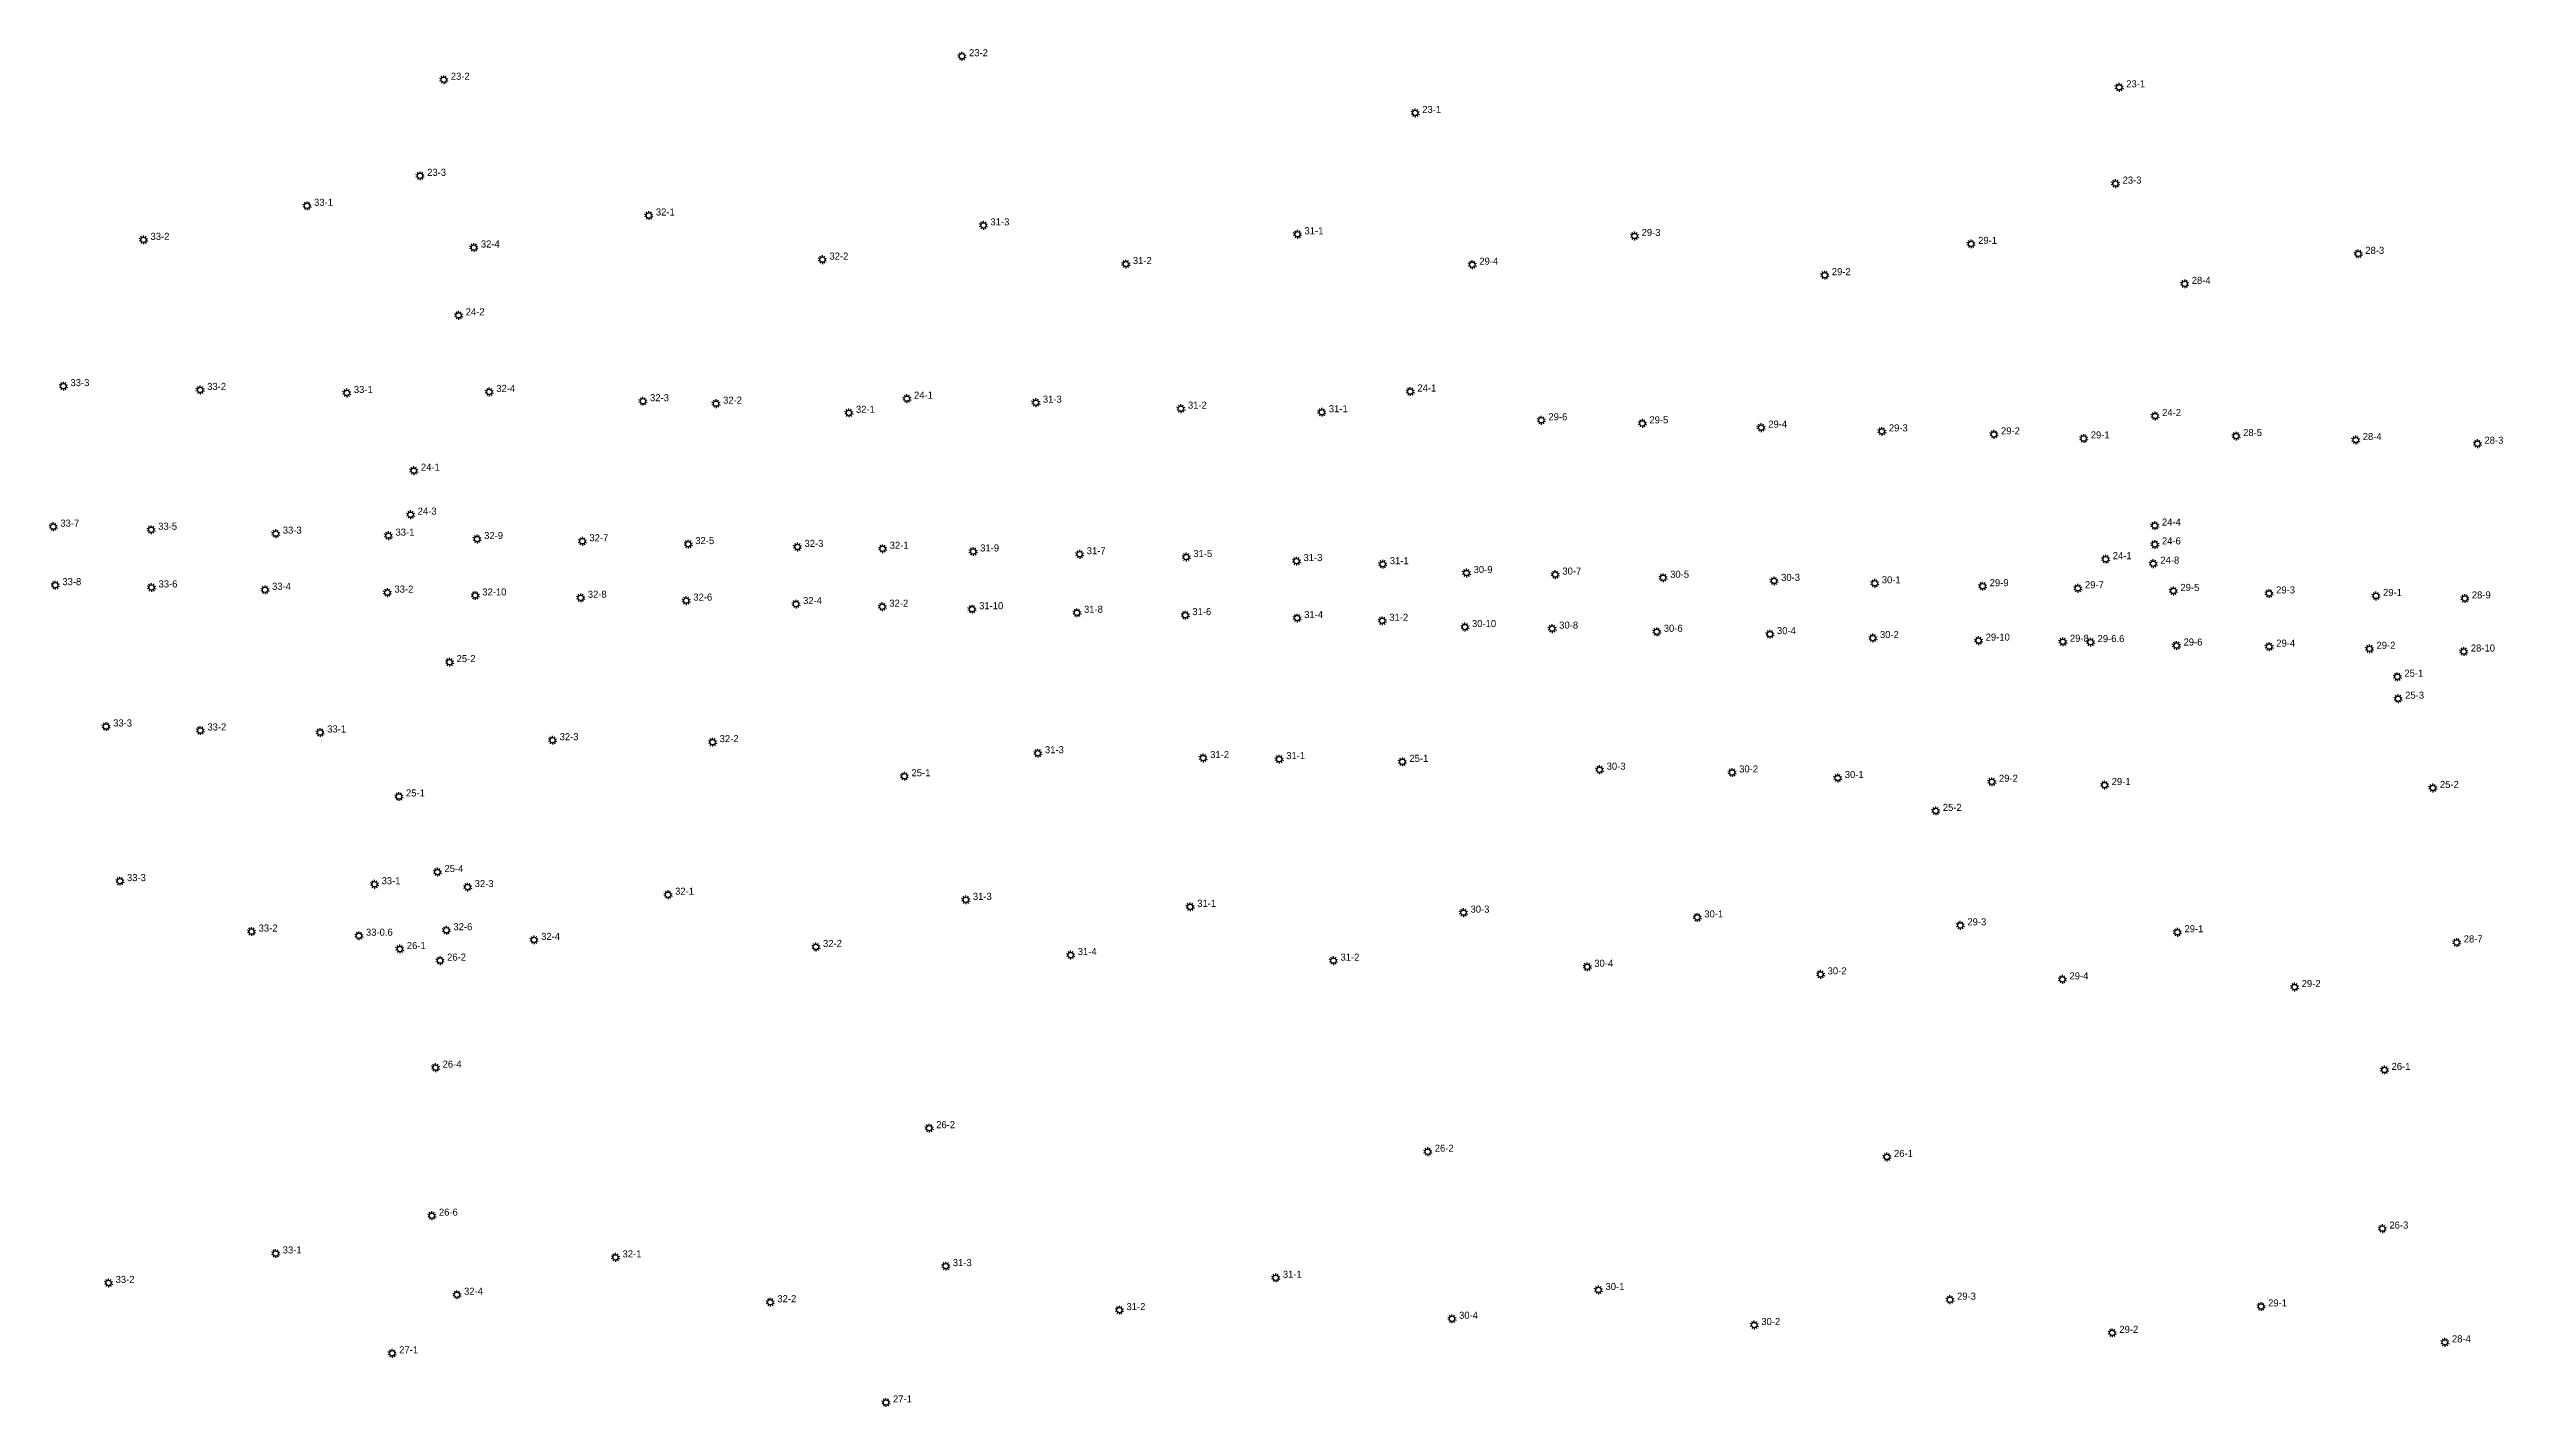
# Model space of a CAD drawing. Extents: x 486468 to 494393, y 5455952 to 5461583.
# Drawn here: x 486953 to 487649, y 5456607 to 5456992 of the extents above; entities that cross this region are included whole.
import ezdxf

# ---------------------------------------------------------------- set-up
doc = ezdxf.new("R2010")
doc.units = 0
doc.layers.add('Level 0', color=7, linetype='Continuous')
doc.layers.add('StreetLightingPoles', color=7, linetype='Continuous')

msp = doc.modelspace()

# ---------------------------------------------------------------- texts
at = {"layer": 'StreetLightingPoles'}
for s, p in [('23-2', (487213.952, 5456989.959)), ('23-2', (487067.113, 5456983.305)), ('23-1', (487541.83, 5456981.157)), ('23-1', (487342.367, 5456973.901)), ('23-3', (487060.416, 5456956.088)), ('23-3', (487540.781, 5456953.891)), ('33-1', (487028.379, 5456947.604)), ('32-1', (487125.214, 5456944.858)), ('31-3', (487220.03, 5456942.066)), ('33-2', (486982.04, 5456937.972)), ('32-4', (487075.629, 5456935.795)), ('31-1', (487309, 5456939.547)), ('29-3', (487404.51, 5456939.058)), ('29-1', (487499.859, 5456936.819)), ('32-2', (487174.399, 5456932.369)), ('31-2', (487260.366, 5456931.101)), ('29-4', (487358.53, 5456930.928)), ('29-2', (487458.403, 5456927.963)), ('28-3', (487609.564, 5456934.006)), ('28-4', (487560.38, 5456925.503)), ('24-2', (487071.326, 5456916.59)), ('33-3', (486959.353, 5456896.536)), ('33-2', (486998.097, 5456895.46)), ('33-1', (487039.64, 5456894.599)), ('32-4', (487080.008, 5456894.894)), ('24-1', (487340.969, 5456895.015)), ('32-3', (487123.571, 5456892.26)), ('32-2', (487144.256, 5456891.575)), ('32-1', (487181.903, 5456888.982)), ('24-1', (487198.354, 5456892.989)), ('31-3', (487234.87, 5456891.849)), ('31-2', (487275.975, 5456890.159)), ('31-1', (487315.895, 5456889.144)), ('29-6', (487378.097, 5456886.865)), ('24-2', (487551.997, 5456888.079)), ('29-5', (487406.723, 5456885.99)), ('29-4', (487440.392, 5456884.79)), ('29-3', (487474.571, 5456883.714)), ('29-2', (487506.339, 5456882.876)), ('29-1', (487531.767, 5456881.716)), ('28-5', (487574.933, 5456882.392)), ('28-4', (487608.839, 5456881.286)), ('28-3', (487643.317, 5456880.227)), ('24-1', (487058.647, 5456872.6)), ('24-3', (487057.723, 5456860.139)), ('33-7', (486956.481, 5456856.745)), ('33-5', (486984.201, 5456855.861)), ('33-3', (487019.51, 5456854.762)), ('33-1', (487051.45, 5456854.191)), ('32-9', (487076.556, 5456853.233)), ('32-7', (487106.389, 5456852.595)), ('32-5', (487136.381, 5456851.798)), ('24-4', (487551.926, 5456857.049)), ('24-6', (487551.926, 5456851.706)), ('32-3', (487167.331, 5456851.001)), ('32-1', (487191.462, 5456850.481)), ('31-9', (487217.113, 5456849.716)), ('31-7', (487247.299, 5456848.922)), ('31-5', (487277.485, 5456848.128)), ('31-3', (487308.722, 5456846.983)), ('31-1', (487333.169, 5456846.106)), ('24-1', (487537.997, 5456847.529)), ('24-8', (487551.49, 5456846.254)), ('33-8', (486957.057, 5456840.162)), ('33-6', (486984.306, 5456839.524)), ('33-4', (487016.478, 5456838.855)), ('33-2', (487051.148, 5456838.061)), ('30-9', (487356.903, 5456843.615)), ('30-7', (487382.056, 5456843.166)), ('30-5', (487412.599, 5456842.269)), ('30-3', (487444.04, 5456841.371)), ('30-1', (487472.562, 5456840.697)), ('29-9', (487503.135, 5456839.881)), ('29-7', (487530.124, 5456839.281)), ('29-5', (487557.182, 5456838.533)), ('29-3', (487584.29, 5456837.824)), ('32-10', (487076.034, 5456837.26)), ('32-8', (487105.927, 5456836.593)), ('32-6', (487135.819, 5456835.793)), ('32-4', (487166.923, 5456834.812)), ('32-2', (487191.358, 5456834.063)), ('31-10', (487216.806, 5456833.362)), ('31-8', (487246.52, 5456832.353)), ('31-6', (487277.212, 5456831.682)), ('31-4', (487308.91, 5456830.844)), ('29-1', (487614.587, 5456837.116)), ('28-9', (487639.746, 5456836.408)), ('31-2', (487333.024, 5456830.082)), ('30-10', (487356.447, 5456828.303)), ('30-8', (487381.169, 5456827.858)), ('30-6', (487410.792, 5456826.967)), ('30-4', (487442.864, 5456826.299)), ('30-2', (487472.042, 5456825.186)), ('29-10', (487501.999, 5456824.469)), ('29-8', (487525.852, 5456824.136)), ('29-6.6', (487533.704, 5456824.037)), ('25-2', (487068.758, 5456818.373)), ('29-6', (487558.067, 5456823.069)), ('29-4', (487584.322, 5456822.76)), ('29-2', (487612.739, 5456822.143)), ('28-10', (487639.458, 5456821.371)), ('25-1', (487620.634, 5456814.228)), ('25-3', (487620.852, 5456808.013)), ('33-3', (486971.446, 5456800.148)), ('33-2', (486998.145, 5456799.012)), ('33-1', (487032.086, 5456798.444)), ('32-3', (487097.94, 5456796.251)), ('32-2', (487143.282, 5456795.713)), ('31-3', (487235.457, 5456792.573)), ('31-2', (487282.275, 5456791.217)), ('31-1', (487303.821, 5456790.898)), ('25-1', (487338.727, 5456790.128)), ('25-1', (487197.645, 5456786.054)), ('30-3', (487394.604, 5456787.907)), ('30-2', (487432.154, 5456787.125)), ('30-1', (487462.077, 5456785.561)), ('29-2', (487505.747, 5456784.48)), ('29-1', (487537.693, 5456783.554)), ('25-2', (487630.701, 5456782.745)), ('25-1', (487054.417, 5456780.323)), ('25-2', (487489.85, 5456776.239)), ('33-3', (486975.358, 5456756.356)), ('33-1', (487047.509, 5456755.462)), ('25-4', (487065.317, 5456758.917)), ('32-3', (487073.871, 5456754.666)), ('32-1', (487130.663, 5456752.504)), ('31-3', (487215.035, 5456751.047)), ('31-1', (487278.599, 5456749.067)), ('30-3', (487356.046, 5456747.417)), ('33-2', (487012.662, 5456742.068)), ('33-0.6', (487043.082, 5456740.883)), ('32-6', (487067.857, 5456742.436)), ('30-1', (487422.279, 5456746.069)), ('29-3', (487496.814, 5456743.821)), ('29-1', (487558.32, 5456741.869)), ('26-1', (487054.66, 5456737.119)), ('26-2', (487066.076, 5456733.839)), ('32-4', (487092.717, 5456739.705)), ('32-2', (487172.569, 5456737.708)), ('31-4', (487244.738, 5456735.413)), ('31-2', (487319.193, 5456733.829)), ('28-7', (487637.447, 5456738.987)), ('30-4', (487391.1, 5456732.09)), ('30-2', (487457.209, 5456729.934)), ('29-4', (487525.739, 5456728.517)), ('29-2', (487591.531, 5456726.349)), ('26-4', (487064.792, 5456703.532)), ('26-1', (487616.999, 5456702.888)), ('26-2', (487204.652, 5456686.384)), ('26-2', (487345.901, 5456679.719)), ('26-1', (487476.03, 5456678.238)), ('26-6', (487063.75, 5456661.598)), ('26-3', (487616.393, 5456657.947)), ('33-1', (487019.49, 5456650.901)), ('32-1', (487115.777, 5456649.791)), ('31-3', (487209.354, 5456647.318)), ('31-1', (487302.853, 5456644.011)), ('33-2', (486972.143, 5456642.551)), ('32-4', (487070.86, 5456639.211)), ('32-2', (487159.635, 5456637.095)), ('30-1', (487394.282, 5456640.563)), ('29-3', (487493.887, 5456637.81)), ('31-2', (487258.557, 5456634.857)), ('30-4', (487352.786, 5456632.402)), ('30-2', (487438.426, 5456630.637)), ('29-1', (487582.02, 5456635.895)), ('27-1', (487052.488, 5456622.632)), ('29-2', (487539.87, 5456628.41)), ('28-4', (487634.109, 5456625.737)), ('27-1', (487192.407, 5456608.699))]:
    msp.add_text(s, height=2, dxfattribs=at).set_placement(p)

# ---------------------------------------------------------------- blocks, each defined once
blk = doc.blocks.new('Light')
at = {"layer": 'Level 0'}
for p, q in [((-0.71, 0.23), (-1.19, 0.39)), ((-0.44, 0.61), (-0.73, 1.01)), ((0, 0.75), (0, 1.25)), ((0.44, 0.61), (0.73, 1.01)), ((0.71, 0.23), (1.19, 0.39)), ((-0.71, -0.23), (-1.19, -0.39)), ((-0.44, -0.61), (-0.73, -1.01)), ((0, -0.75), (0, -1.25)), ((0.44, -0.61), (0.73, -1.01)), ((0.71, -0.23), (1.19, -0.39))]:
    blk.add_line(p, q, dxfattribs=at)
blk.add_circle((0, 0), 0.75, dxfattribs=at)

# ---------------------------------------------------------------- block references
at = {"layer": 'StreetLightingPoles'}
for p in [(487211.952, 5456989.959), (487065.113, 5456983.305), (487539.83, 5456981.157), (487340.367, 5456973.901), (487058.416, 5456956.088), (487538.781, 5456953.891), (487026.379, 5456947.604), (487123.214, 5456944.858), (486980.04, 5456937.972), (487073.629, 5456935.795), (487218.03, 5456942.066), (487307, 5456939.547), (487402.51, 5456939.058), (487497.859, 5456936.819), (487172.399, 5456932.369), (487258.366, 5456931.101), (487356.53, 5456930.928), (487607.564, 5456934.006), (487456.403, 5456927.963), (487558.38, 5456925.503), (487069.326, 5456916.59), (486957.353, 5456896.536), (486996.097, 5456895.46), (487037.64, 5456894.599), (487078.008, 5456894.894), (487338.969, 5456895.015), (487121.571, 5456892.26), (487142.256, 5456891.575), (487179.903, 5456888.982), (487196.354, 5456892.989), (487232.87, 5456891.849), (487273.975, 5456890.159), (487313.895, 5456889.144), (487549.997, 5456888.079), (487376.097, 5456886.865), (487404.723, 5456885.99), (487438.392, 5456884.79), (487472.571, 5456883.714), (487504.339, 5456882.876), (487529.767, 5456881.716), (487572.933, 5456882.392), (487606.839, 5456881.286), (487641.317, 5456880.227), (487056.647, 5456872.6), (487055.723, 5456860.139), (486954.481, 5456856.745), (486982.201, 5456855.861), (487017.51, 5456854.762), (487049.45, 5456854.191), (487074.556, 5456853.233), (487104.389, 5456852.595), (487549.926, 5456857.049), (487134.381, 5456851.798), (487165.331, 5456851.001), (487189.462, 5456850.481), (487215.113, 5456849.716), (487245.299, 5456848.922), (487275.485, 5456848.128), (487306.722, 5456846.983), (487331.169, 5456846.106), (487535.997, 5456847.529), (487549.49, 5456846.254), (487549.926, 5456851.706), (486955.057, 5456840.162), (486982.306, 5456839.524), (487014.478, 5456838.855), (487354.903, 5456843.615), (487380.056, 5456843.166), (487410.599, 5456842.269), (487442.04, 5456841.371), (487470.562, 5456840.697), (487501.135, 5456839.881), (487528.124, 5456839.281), (487555.182, 5456838.533), (487049.148, 5456838.061), (487074.034, 5456837.26), (487103.927, 5456836.593), (487133.819, 5456835.793), (487164.923, 5456834.812), (487189.358, 5456834.063), (487214.806, 5456833.362), (487244.52, 5456832.353), (487275.212, 5456831.682), (487582.29, 5456837.824), (487612.587, 5456837.116), (487637.746, 5456836.408), (487306.91, 5456830.844), (487331.024, 5456830.082), (487354.447, 5456828.303), (487379.169, 5456827.858), (487408.792, 5456826.967), (487440.864, 5456826.299), (487470.042, 5456825.186), (487499.999, 5456824.469), (487066.758, 5456818.373), (487523.852, 5456824.136), (487531.704, 5456824.037), (487556.067, 5456823.069), (487582.322, 5456822.76), (487610.739, 5456822.143), (487637.458, 5456821.371), (487618.634, 5456814.228), (487618.852, 5456808.013), (486969.446, 5456800.148), (486996.145, 5456799.012), (487030.086, 5456798.444), (487095.94, 5456796.251), (487141.282, 5456795.713), (487233.457, 5456792.573), (487280.275, 5456791.217), (487301.821, 5456790.898), (487336.727, 5456790.128), (487195.645, 5456786.054), (487392.604, 5456787.907), (487430.154, 5456787.125), (487460.077, 5456785.561), (487503.747, 5456784.48), (487535.693, 5456783.554), (487628.701, 5456782.745), (487052.417, 5456780.323), (487487.85, 5456776.239), (486973.358, 5456756.356), (487045.509, 5456755.462), (487063.317, 5456758.917), (487071.871, 5456754.666), (487128.663, 5456752.504), (487213.035, 5456751.047), (487276.599, 5456749.067), (487010.662, 5456742.068), (487065.857, 5456742.436), (487354.046, 5456747.417), (487420.279, 5456746.069), (487494.814, 5456743.821), (487556.32, 5456741.869), (487041.082, 5456740.883), (487052.66, 5456737.119), (487090.717, 5456739.705), (487170.569, 5456737.708), (487242.738, 5456735.413), (487635.447, 5456738.987), (487064.076, 5456733.839), (487317.193, 5456733.829), (487389.1, 5456732.09), (487455.209, 5456729.934), (487523.739, 5456728.517), (487589.531, 5456726.349), (487062.792, 5456703.532), (487614.999, 5456702.888), (487202.652, 5456686.384), (487343.901, 5456679.719), (487474.03, 5456678.238), (487061.75, 5456661.598), (487614.393, 5456657.947), (487017.49, 5456650.901), (487113.777, 5456649.791), (487207.354, 5456647.318), (487300.853, 5456644.011), (486970.143, 5456642.551), (487068.86, 5456639.211), (487157.635, 5456637.095), (487392.282, 5456640.563), (487491.887, 5456637.81), (487256.557, 5456634.857), (487350.786, 5456632.402), (487436.426, 5456630.637), (487580.02, 5456635.895), (487537.87, 5456628.41), (487632.109, 5456625.737), (487050.488, 5456622.632), (487190.407, 5456608.699)]:
    msp.add_blockref('Light', p, dxfattribs=at)

msp.set_redraw_order([(e.dxf.handle, doc.entitydb.next_handle()) for e in msp.query("TEXT MTEXT ATTDEF DIMENSION ARC_DIMENSION")])  # texts and dimensions are drawn at this point

doc.saveas('drawing.dxf')
